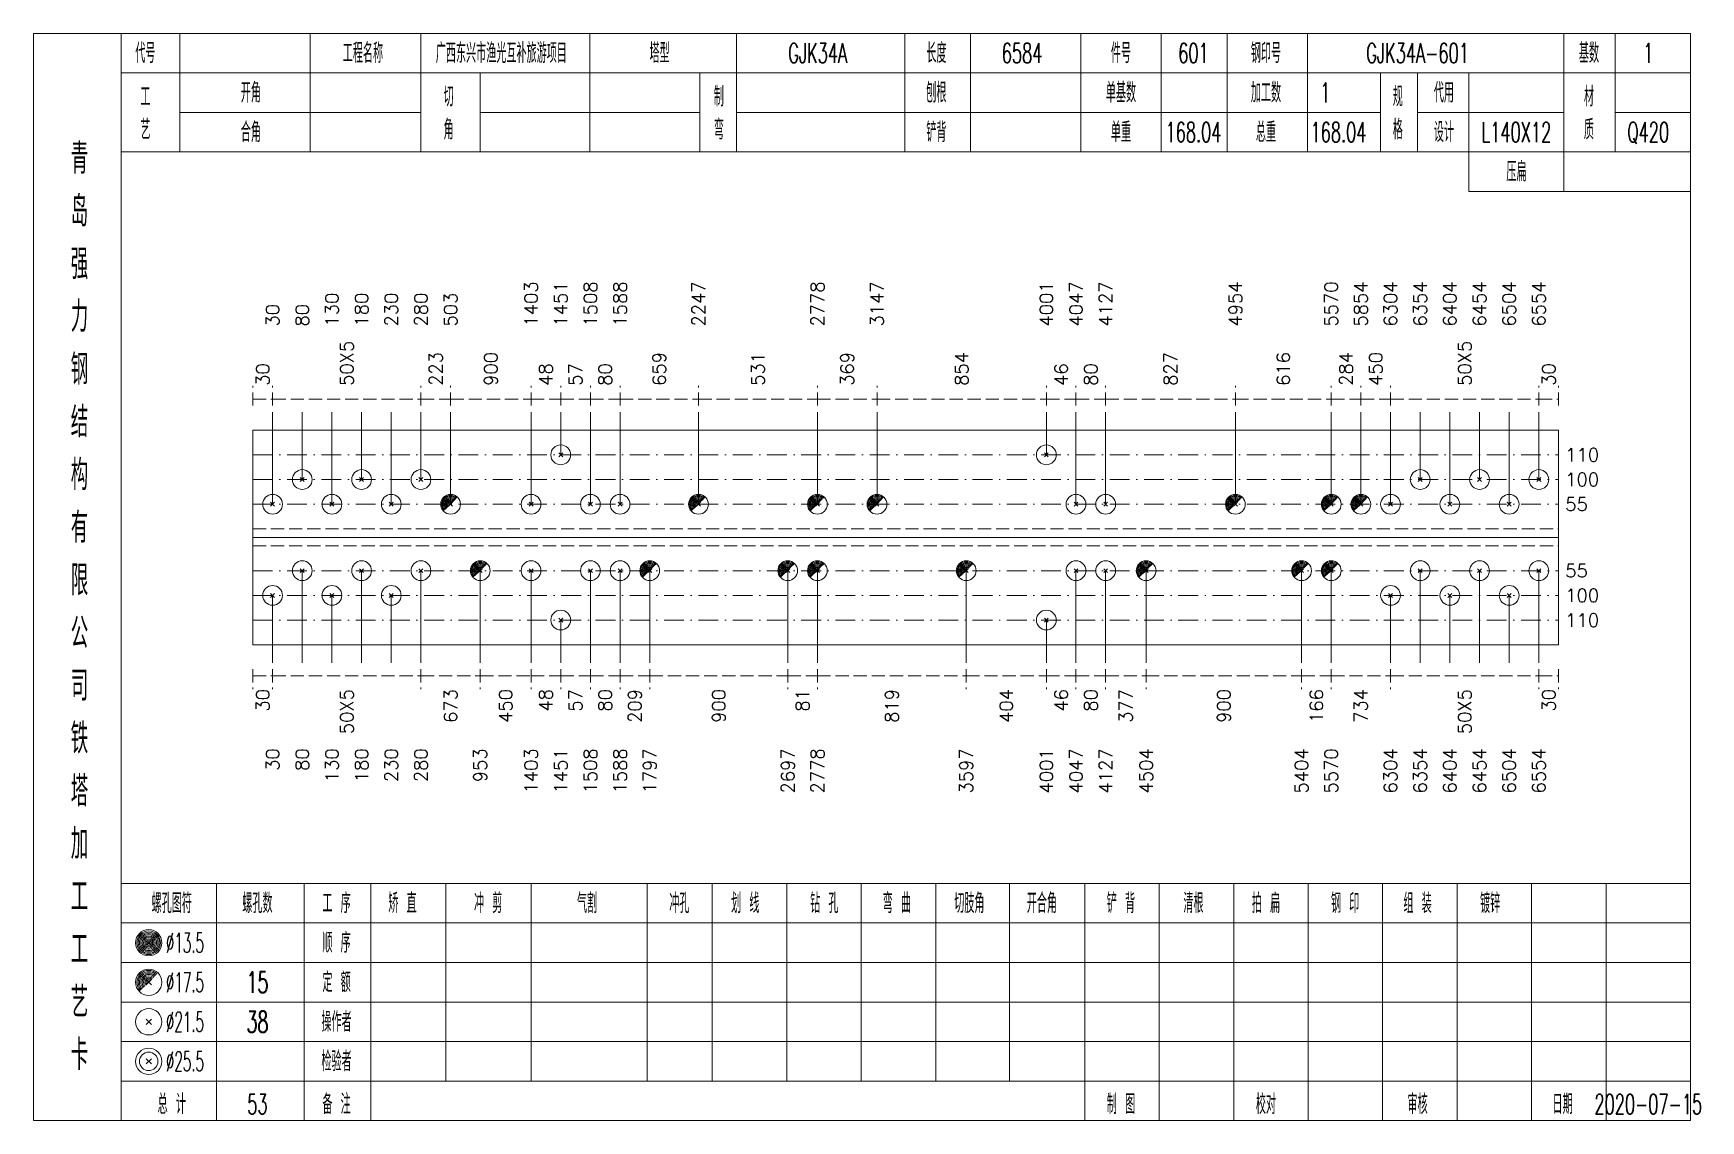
# Model space of a CAD drawing. Extents: x 0 to 2606, y -377 to 6479.
# Drawn here: x 2352.6 to 2605.5, y 4025 to 4190 of the extents above; entities that cross this region are included whole.
import ezdxf
from ezdxf.enums import TextEntityAlignment as Align

# ---------------------------------------------------------------- set-up
doc = ezdxf.new("R2010")
doc.units = 0
doc.header["$MEASUREMENT"] = 0
doc.linetypes.add('一点画线', pattern=[5.2, 3, -1, 0.2, -1])
doc.linetypes.add('虚线', pattern=[2.75, 2, -0.75])
doc.layers.get('0').update_dxf_attribs({"linetype": 'CONTINUOUS', "lineweight": 25})
doc.layers.add('1', color=7, linetype='CONTINUOUS', lineweight=25)
doc.layers.add('4', color=7, linetype='CONTINUOUS', lineweight=25)
doc.styles.get("Standard").update_dxf_attribs({"font": 'simplex.shx', "width": 0.7, "height": 3, "bigfont": 'gbhzfs.shx'})

msp = doc.modelspace()

# ---------------------------------------------------------------- texts
at = {"color": 7, "linetype": 'Continuous', "lineweight": 13}
for s, p in [('1403', (2428.11, 4145.5)), ('1451', (2432.61, 4145.5)), ('1508', (2437.11, 4145.5)), ('1588', (2441.61, 4145.5)), ('2247', (2453.51, 4145.5)), ('2778', (2471.55, 4145.5)), ('3147', (2480.59, 4145.5)), ('4001', (2506.28, 4145.5)), ('4047', (2510.78, 4145.5)), ('4127', (2515.28, 4145.5)), ('4954', (2534.96, 4145.5)), ('5570', (2549.5, 4145.5)), ('5854', (2554, 4145.5)), ('6304', (2558.5, 4145.5)), ('6354', (2563, 4145.5)), ('6404', (2567.5, 4145.5)), ('6454', (2572, 4145.5)), ('6504', (2576.5, 4145.5)), ('6554', (2581, 4145.5)), ('30', (2388.9, 4145.5)), ('80', (2393.4, 4145.5)), ('130', (2397.9, 4145.5)), ('180', (2402.4, 4145.5)), ('230', (2406.9, 4145.5)), ('280', (2411.4, 4145.5)), ('503', (2415.9, 4145.5))]:
    msp.add_text(s, height=2, rotation=90, dxfattribs=at).set_placement(p, align=Align.MIDDLE_LEFT)
at = {"color": 8, "linetype": 'Continuous', "lineweight": 9}
for s, p in [('50X5', (2400.15, 4136.5)), ('223', (2413.65, 4136.5)), ('900', (2422.01, 4136.5)), ('659', (2447.56, 4136.5)), ('531', (2462.53, 4136.5)), ('369', (2476.07, 4136.5)), ('854', (2493.43, 4136.5)), ('827', (2525.12, 4136.5)), ('616', (2542.23, 4136.5)), ('284', (2551.75, 4136.5)), ('450', (2556.25, 4136.5)), ('50X5', (2569.75, 4136.5)), ('30', (2387.4, 4136.5)), ('48', (2430.36, 4136.5)), ('57', (2434.86, 4136.5)), ('80', (2439.36, 4136.5)), ('46', (2508.53, 4136.5)), ('80', (2513.03, 4136.5)), ('30', (2582.5, 4136.5))]:
    msp.add_text(s, height=2, rotation=90, dxfattribs=at).set_placement(p, align=Align.MIDDLE_LEFT)
at = {"color": 7, "linetype": 'Continuous', "lineweight": 13}
for s, p in [('110', (2585, 4126.04)), ('100', (2585, 4122.29)), ('55', (2585, 4118.54)), ('55', (2585, 4108.46)), ('100', (2585, 4104.71)), ('110', (2585, 4100.96))]:
    msp.add_text(s, height=2, dxfattribs=at).set_placement(p, align=Align.MIDDLE_LEFT)
at = {"color": 8, "linetype": 'Continuous', "lineweight": 9}
for s, p in [('30', (2387.4, 4090.5)), ('50X5', (2400.15, 4090.5)), ('673', (2415.9, 4090.5)), ('450', (2424.26, 4090.5)), ('48', (2430.36, 4090.5)), ('57', (2434.86, 4090.5)), ('80', (2439.36, 4090.5)), ('209', (2443.86, 4090.5)), ('900', (2456.58, 4090.5)), ('819', (2482.84, 4090.5)), ('404', (2500.2, 4090.5)), ('46', (2508.53, 4090.5)), ('80', (2513.03, 4090.5)), ('377', (2518.35, 4090.5)), ('900', (2533.21, 4090.5)), ('166', (2547.25, 4090.5)), ('734', (2554, 4090.5)), ('50X5', (2569.75, 4090.5)), ('30', (2582.5, 4090.5)), ('81', (2469.3, 4090.5))]:
    msp.add_text(s, height=2, rotation=90, dxfattribs=at).set_placement(p, align=Align.MIDDLE_RIGHT)
at = {"layer": '1', "color": 7, "linetype": 'Continuous', "lineweight": 13}
for s, p in [('30', (2388.9, 4081.5)), ('80', (2393.4, 4081.5)), ('130', (2397.9, 4081.5)), ('180', (2402.4, 4081.5)), ('230', (2406.9, 4081.5)), ('280', (2411.4, 4081.5)), ('953', (2420.4, 4081.5)), ('1403', (2428.11, 4081.5)), ('1451', (2432.61, 4081.5)), ('1508', (2437.11, 4081.5)), ('1588', (2441.61, 4081.5)), ('1797', (2446.11, 4081.5)), ('2697', (2467.05, 4081.5)), ('2778', (2471.55, 4081.5)), ('3597', (2494.13, 4081.5)), ('4001', (2506.28, 4081.5)), ('4047', (2510.78, 4081.5)), ('4127', (2515.28, 4081.5)), ('4504', (2521.42, 4081.5)), ('5404', (2545, 4081.5)), ('5570', (2549.5, 4081.5)), ('6304', (2558.5, 4081.5)), ('6354', (2563, 4081.5)), ('6404', (2567.5, 4081.5)), ('6454', (2572, 4081.5)), ('6504', (2576.5, 4081.5)), ('6554', (2581, 4081.5))]:
    msp.add_text(s, height=2, rotation=90, dxfattribs=at).set_placement(p, align=Align.MIDDLE_RIGHT)
at = {"layer": '4', "color": 1, "linetype": 'Continuous', "lineweight": 13}
for s, height, width, p in [('工程名称', 3, 0.6, (2402.6, 4187)), ('广西东兴市渔光互补旅游项目', 3, 0.6, (2423.6, 4187)), ('塔型', 3, 0.6, (2447.6, 4187)), ('长度', 3, 0.6, (2489.6, 4187)), ('件号', 3, 0.6, (2517.6, 4187)), ('钢印号', 3, 0.6, (2539.6, 4187)), ('基数', 3, 0.6, (2588.6, 4187)), ('代号', 3, 0.6, (2369.6, 4187)), ('GJK34A', 3, 0.6, (2471.6, 4187)), ('6584', 3, 0.6, (2502.6, 4187)), ('601', 3, 0.6, (2528.6, 4187)), ('GJK34A-601', 3, 0.6, (2562.6, 4187)), ('1', 3, 0.6, (2597.6, 4187)), ('工', 3, 0.6, (2369.6, 4180.4)), ('开角', 3, 0.6, (2385.6, 4181)), ('切', 3, 0.6, (2415.6, 4180.4)), ('制', 3, 0.6, (2456.6, 4180.4)), ('刨根', 3, 0.6, (2489.6, 4181)), ('单基数', 3, 0.6, (2517.6, 4181)), ('加工数', 3, 0.6, (2539.6, 4181)), ('1', 3, 0.6, (2548.6, 4181)), ('规', 3, 0.6, (2559.6, 4180.4)), ('代用', 3, 0.6, (2566.6, 4181)), ('材', 3, 0.6, (2588.6, 4180.4)), ('艺', 3, 0.6, (2369.6, 4175.4)), ('合角', 3, 0.6, (2385.6, 4175)), ('角', 3, 0.6, (2415.6, 4175.4)), ('弯', 3, 0.6, (2456.6, 4175.4)), ('铲背', 3, 0.6, (2489.6, 4175)), ('单重', 3, 0.6, (2517.6, 4175)), ('168.04', 3, 0.6, (2528.6, 4175)), ('总重', 3, 0.6, (2539.6, 4175)), ('168.04', 3, 0.6, (2550.6, 4175)), ('格', 3, 0.6, (2559.6, 4175.4)), ('设计', 3, 0.6, (2566.6, 4175)), ('L140X12', 3, 0.6, (2577.6, 4175)), ('质', 3, 0.6, (2588.6, 4175.4)), ('Q420', 3, 0.6, (2597.6, 4175)), ('青', 4.6, 0.8, (2359.6, 4171)), ('压扁', 3, 0.6, (2577.6, 4169)), ('岛', 4.6, 0.8, (2359.6, 4163)), ('强', 4.6, 0.8, (2359.6, 4155)), ('力', 4.6, 0.8, (2359.6, 4147)), ('钢', 4.6, 0.8, (2359.6, 4139)), ('结', 4.6, 0.8, (2359.6, 4131)), ('构', 4.6, 0.8, (2359.6, 4123)), ('有', 4.6, 0.8, (2359.6, 4115)), ('限', 4.6, 0.8, (2359.6, 4107)), ('公', 4.6, 0.8, (2359.6, 4099)), ('司', 4.6, 0.8, (2359.6, 4091)), ('铁', 4.6, 0.8, (2359.6, 4083)), ('塔', 4.6, 0.8, (2359.6, 4075)), ('加', 4.6, 0.8, (2359.6, 4067)), ('工', 4.6, 0.8, (2359.6, 4059)), ('螺孔图符', 3, 0.6, (2373.6, 4058)), ('螺孔数', 3, 0.6, (2386.6, 4058)), ('工 序', 3, 0.6, (2398.6, 4058)), ('矫 直', 3, 0.6, (2408.6, 4058)), ('冲 剪', 3, 0.6, (2421.6, 4058)), ('气割', 3, 0.6, (2436.6, 4058)), ('冲孔', 3, 0.6, (2450.6, 4058)), ('划 线', 3, 0.6, (2460.6, 4058)), ('钻 孔', 3, 0.6, (2472.6, 4058)), ('弯 曲', 3, 0.6, (2483.6, 4058)), ('切肢角', 3, 0.6, (2494.6, 4058)), ('开合角', 3, 0.6, (2505.6, 4058)), ('铲 背', 3, 0.6, (2517.6, 4058)), ('清根', 3, 0.6, (2528.6, 4058)), ('拍 扁', 3, 0.6, (2539.6, 4058)), ('钢 印', 3, 0.6, (2551.6, 4058)), ('组 装', 3, 0.6, (2562.6, 4058)), ('镀锌', 3, 0.6, (2573.6, 4058)), ('工', 4.6, 0.8, (2359.6, 4051)), ('%%C13.5', 3, 0.5, (2375.6, 4052)), ('顺 序', 3, 0.6, (2398.6, 4052)), ('%%C17.5', 3, 0.5, (2375.6, 4046)), ('15', 3.2, 0.6, (2386.6, 4046)), ('定 额', 3, 0.6, (2398.6, 4046)), ('艺', 4.6, 0.8, (2359.6, 4043)), ('%%C21.5', 3, 0.5, (2375.6, 4040)), ('38', 3.2, 0.6, (2386.6, 4040)), ('操作者', 3, 0.6, (2398.6, 4040)), ('卡', 4.6, 0.8, (2359.6, 4035)), ('%%C25.5', 3, 0.5, (2375.6, 4034)), ('检验者', 3, 0.6, (2398.6, 4034)), ('总 计', 3, 0.6, (2373.6, 4027.5)), ('53', 3, 0.6, (2386.6, 4027.5)), ('备 注', 3, 0.6, (2398.6, 4027.5)), ('制 图', 3, 0.6, (2517.6, 4027.5)), ('校对', 3, 0.6, (2539.6, 4027.5)), ('审核', 3, 0.6, (2562.6, 4027.5)), ('日期', 3, 0.6, (2584.6, 4027.5)), ('2020-07-15', 3, 0.6, (2597.6, 4027.5))]:
    msp.add_text(s, height=height, dxfattribs=dict(at, width=width)).set_placement(p, align=Align.MIDDLE_CENTER)

# ---------------------------------------------------------------- linework, layer by layer
at = {"color": 8, "linetype": '虚线', "lineweight": 9}
for p, q in [((2385.9, 4133.5), (2385.9, 4136.5)), ((2388.9, 4133.5), (2388.9, 4136.5)), ((2388.9, 4133.5), (2388.9, 4136.5)), ((2411.4, 4133.5), (2411.4, 4136.5)), ((2411.4, 4133.5), (2411.4, 4136.5)), ((2415.9, 4133.5), (2415.9, 4136.5)), ((2415.9, 4133.5), (2415.9, 4136.5)), ((2428.11, 4133.5), (2428.11, 4136.5)), ((2428.11, 4133.5), (2428.11, 4136.5)), ((2432.61, 4133.5), (2432.61, 4136.5)), ((2432.61, 4133.5), (2432.61, 4136.5)), ((2437.11, 4133.5), (2437.11, 4136.5)), ((2437.11, 4133.5), (2437.11, 4136.5)), ((2441.61, 4133.5), (2441.61, 4136.5)), ((2441.61, 4133.5), (2441.61, 4136.5)), ((2453.51, 4133.5), (2453.51, 4136.5)), ((2453.51, 4133.5), (2453.51, 4136.5)), ((2471.55, 4133.5), (2471.55, 4136.5)), ((2471.55, 4133.5), (2471.55, 4136.5)), ((2480.59, 4133.5), (2480.59, 4136.5)), ((2480.59, 4133.5), (2480.59, 4136.5)), ((2506.28, 4133.5), (2506.28, 4136.5)), ((2506.28, 4133.5), (2506.28, 4136.5)), ((2510.78, 4133.5), (2510.78, 4136.5)), ((2510.78, 4133.5), (2510.78, 4136.5)), ((2515.28, 4133.5), (2515.28, 4136.5)), ((2515.28, 4133.5), (2515.28, 4136.5)), ((2534.96, 4133.5), (2534.96, 4136.5)), ((2534.96, 4133.5), (2534.96, 4136.5)), ((2549.5, 4133.5), (2549.5, 4136.5)), ((2549.5, 4133.5), (2549.5, 4136.5)), ((2554, 4133.5), (2554, 4136.5)), ((2554, 4133.5), (2554, 4136.5)), ((2558.5, 4133.5), (2558.5, 4136.5)), ((2558.5, 4133.5), (2558.5, 4136.5)), ((2581, 4133.5), (2581, 4136.5)), ((2581, 4133.5), (2581, 4136.5)), ((2584, 4133.5), (2584, 4136.5)), ((2385.9, 4134.5), (2388.9, 4134.5)), ((2388.9, 4134.5), (2411.4, 4134.5)), ((2411.4, 4134.5), (2415.9, 4134.5)), ((2415.9, 4134.5), (2428.11, 4134.5)), ((2428.11, 4134.5), (2432.61, 4134.5)), ((2432.61, 4134.5), (2437.11, 4134.5)), ((2437.11, 4134.5), (2441.61, 4134.5)), ((2441.61, 4134.5), (2453.51, 4134.5)), ((2453.51, 4134.5), (2471.55, 4134.5)), ((2471.55, 4134.5), (2480.59, 4134.5)), ((2480.59, 4134.5), (2506.28, 4134.5)), ((2506.28, 4134.5), (2510.78, 4134.5)), ((2510.78, 4134.5), (2515.28, 4134.5)), ((2515.28, 4134.5), (2534.96, 4134.5)), ((2534.96, 4134.5), (2549.5, 4134.5)), ((2549.5, 4134.5), (2554, 4134.5)), ((2554, 4134.5), (2558.5, 4134.5)), ((2558.5, 4134.5), (2581, 4134.5)), ((2581, 4134.5), (2584, 4134.5)), ((2385.9, 4093.5), (2385.9, 4090.5)), ((2388.9, 4093.5), (2388.9, 4090.5)), ((2388.9, 4093.5), (2388.9, 4090.5)), ((2411.4, 4093.5), (2411.4, 4090.5)), ((2411.4, 4093.5), (2411.4, 4090.5)), ((2420.4, 4093.5), (2420.4, 4090.5)), ((2420.4, 4093.5), (2420.4, 4090.5)), ((2428.11, 4093.5), (2428.11, 4090.5)), ((2428.11, 4093.5), (2428.11, 4090.5)), ((2432.61, 4093.5), (2432.61, 4090.5)), ((2432.61, 4093.5), (2432.61, 4090.5)), ((2437.11, 4093.5), (2437.11, 4090.5)), ((2437.11, 4093.5), (2437.11, 4090.5)), ((2441.61, 4093.5), (2441.61, 4090.5)), ((2441.61, 4093.5), (2441.61, 4090.5)), ((2446.11, 4093.5), (2446.11, 4090.5)), ((2446.11, 4093.5), (2446.11, 4090.5)), ((2467.05, 4093.5), (2467.05, 4090.5)), ((2467.05, 4093.5), (2467.05, 4090.5)), ((2471.55, 4093.5), (2471.55, 4090.5)), ((2471.55, 4093.5), (2471.55, 4090.5)), ((2494.13, 4093.5), (2494.13, 4090.5)), ((2494.13, 4093.5), (2494.13, 4090.5)), ((2506.28, 4093.5), (2506.28, 4090.5)), ((2506.28, 4093.5), (2506.28, 4090.5)), ((2510.78, 4093.5), (2510.78, 4090.5)), ((2510.78, 4093.5), (2510.78, 4090.5)), ((2515.28, 4093.5), (2515.28, 4090.5)), ((2515.28, 4093.5), (2515.28, 4090.5)), ((2521.42, 4093.5), (2521.42, 4090.5)), ((2521.42, 4093.5), (2521.42, 4090.5)), ((2545, 4093.5), (2545, 4090.5)), ((2545, 4093.5), (2545, 4090.5)), ((2549.5, 4093.5), (2549.5, 4090.5)), ((2549.5, 4093.5), (2549.5, 4090.5)), ((2558.5, 4093.5), (2558.5, 4090.5)), ((2558.5, 4093.5), (2558.5, 4090.5)), ((2581, 4093.5), (2581, 4090.5)), ((2581, 4093.5), (2581, 4090.5)), ((2584, 4093.5), (2584, 4090.5)), ((2385.9, 4092.5), (2388.9, 4092.5)), ((2388.9, 4092.5), (2411.4, 4092.5)), ((2411.4, 4092.5), (2420.4, 4092.5)), ((2420.4, 4092.5), (2428.11, 4092.5)), ((2428.11, 4092.5), (2432.61, 4092.5)), ((2432.61, 4092.5), (2437.11, 4092.5)), ((2437.11, 4092.5), (2441.61, 4092.5)), ((2441.61, 4092.5), (2446.11, 4092.5)), ((2446.11, 4092.5), (2467.05, 4092.5)), ((2467.05, 4092.5), (2471.55, 4092.5)), ((2471.55, 4092.5), (2494.13, 4092.5)), ((2494.13, 4092.5), (2506.28, 4092.5)), ((2506.28, 4092.5), (2510.78, 4092.5)), ((2510.78, 4092.5), (2515.28, 4092.5)), ((2515.28, 4092.5), (2521.42, 4092.5)), ((2521.42, 4092.5), (2545, 4092.5)), ((2545, 4092.5), (2549.5, 4092.5)), ((2549.5, 4092.5), (2558.5, 4092.5)), ((2558.5, 4092.5), (2581, 4092.5)), ((2581, 4092.5), (2584, 4092.5))]:
    msp.add_line(p, q, dxfattribs=at)
at = {"color": 7, "linetype": 'Continuous', "lineweight": 13}
for p, q in [((2388.9, 4118.54), (2388.9, 4132.5)), ((2393.4, 4122.29), (2393.4, 4132.5)), ((2397.9, 4118.54), (2397.9, 4132.5)), ((2402.4, 4122.29), (2402.4, 4132.5)), ((2406.9, 4118.54), (2406.9, 4132.5)), ((2411.4, 4122.29), (2411.4, 4132.5)), ((2415.9, 4118.54), (2415.9, 4132.5)), ((2428.11, 4118.54), (2428.11, 4132.5)), ((2432.61, 4126.04), (2432.61, 4132.5)), ((2437.11, 4118.54), (2437.11, 4132.5)), ((2441.61, 4118.54), (2441.61, 4132.5)), ((2453.51, 4118.54), (2453.51, 4132.5)), ((2471.55, 4118.54), (2471.55, 4132.5)), ((2480.59, 4118.54), (2480.59, 4132.5)), ((2506.28, 4126.04), (2506.28, 4132.5)), ((2510.78, 4118.54), (2510.78, 4132.5)), ((2515.28, 4118.54), (2515.28, 4132.5)), ((2534.96, 4118.54), (2534.96, 4132.5)), ((2549.5, 4118.54), (2549.5, 4132.5)), ((2554, 4118.54), (2554, 4132.5)), ((2558.5, 4118.54), (2558.5, 4132.5)), ((2563, 4122.29), (2563, 4132.5)), ((2567.5, 4118.54), (2567.5, 4132.5)), ((2572, 4122.29), (2572, 4132.5)), ((2576.5, 4118.54), (2576.5, 4132.5)), ((2581, 4122.29), (2581, 4132.5)), ((2432.31, 4125.74), (2432.91, 4126.34)), ((2432.91, 4125.74), (2432.31, 4126.34)), ((2505.98, 4125.74), (2506.58, 4126.34)), ((2506.58, 4125.74), (2505.98, 4126.34)), ((2393.1, 4121.99), (2393.7, 4122.59)), ((2393.7, 4121.99), (2393.1, 4122.59)), ((2402.1, 4121.99), (2402.7, 4122.59)), ((2402.7, 4121.99), (2402.1, 4122.59)), ((2411.1, 4121.99), (2411.7, 4122.59)), ((2411.7, 4121.99), (2411.1, 4122.59)), ((2562.7, 4121.99), (2563.3, 4122.59)), ((2563.3, 4121.99), (2562.7, 4122.59)), ((2571.7, 4121.99), (2572.3, 4122.59)), ((2572.3, 4121.99), (2571.7, 4122.59)), ((2580.7, 4121.99), (2581.3, 4122.59)), ((2581.3, 4121.99), (2580.7, 4122.59)), ((2388.6, 4118.24), (2389.2, 4118.84)), ((2389.2, 4118.24), (2388.6, 4118.84)), ((2397.6, 4118.24), (2398.2, 4118.84)), ((2398.2, 4118.24), (2397.6, 4118.84)), ((2406.6, 4118.24), (2407.2, 4118.84)), ((2407.2, 4118.24), (2406.6, 4118.84)), ((2427.81, 4118.24), (2428.41, 4118.84)), ((2428.41, 4118.24), (2427.81, 4118.84)), ((2436.81, 4118.24), (2437.41, 4118.84)), ((2437.41, 4118.24), (2436.81, 4118.84)), ((2441.31, 4118.24), (2441.91, 4118.84)), ((2441.91, 4118.24), (2441.31, 4118.84)), ((2510.48, 4118.24), (2511.08, 4118.84)), ((2511.08, 4118.24), (2510.48, 4118.84)), ((2514.98, 4118.24), (2515.58, 4118.84)), ((2515.58, 4118.24), (2514.98, 4118.84)), ((2558.2, 4118.24), (2558.8, 4118.84)), ((2558.8, 4118.24), (2558.2, 4118.84)), ((2567.2, 4118.24), (2567.8, 4118.84)), ((2567.8, 4118.24), (2567.2, 4118.84)), ((2576.2, 4118.24), (2576.8, 4118.84)), ((2576.8, 4118.24), (2576.2, 4118.84)), ((2393.4, 4108.46), (2393.4, 4094.5)), ((2402.4, 4108.46), (2402.4, 4094.5)), ((2411.4, 4108.46), (2411.4, 4094.5)), ((2420.4, 4108.46), (2420.4, 4094.5)), ((2428.11, 4108.46), (2428.11, 4094.5)), ((2437.11, 4108.46), (2437.11, 4094.5)), ((2441.61, 4108.46), (2441.61, 4094.5)), ((2446.11, 4108.46), (2446.11, 4094.5)), ((2467.05, 4108.46), (2467.05, 4094.5)), ((2471.55, 4108.46), (2471.55, 4094.5)), ((2494.13, 4108.46), (2494.13, 4094.5)), ((2510.78, 4108.46), (2510.78, 4094.5)), ((2515.28, 4108.46), (2515.28, 4094.5)), ((2521.42, 4108.46), (2521.42, 4094.5)), ((2545, 4108.46), (2545, 4094.5)), ((2549.5, 4108.46), (2549.5, 4094.5)), ((2563, 4108.46), (2563, 4094.5)), ((2572, 4108.46), (2572, 4094.5)), ((2581, 4108.46), (2581, 4094.5)), ((2388.9, 4104.71), (2388.9, 4094.5)), ((2397.9, 4104.71), (2397.9, 4094.5)), ((2406.9, 4104.71), (2406.9, 4094.5)), ((2558.5, 4104.71), (2558.5, 4094.5)), ((2567.5, 4104.71), (2567.5, 4094.5)), ((2576.5, 4104.71), (2576.5, 4094.5)), ((2432.61, 4100.96), (2432.61, 4094.5)), ((2506.28, 4100.96), (2506.28, 4094.5))]:
    msp.add_line(p, q, dxfattribs=at)
at = {"color": 7, "linetype": 'Continuous', "lineweight": 18}
for p, q in [((2385.9, 4129.79), (2385.9, 4097.21)), ((2385.9, 4129.79), (2584, 4129.79)), ((2584, 4129.79), (2584, 4097.21)), ((2385.9, 4113.5), (2584, 4113.5))]:
    msp.add_line(p, q, dxfattribs=at)
at = {"color": 3, "linetype": '一点画线', "lineweight": 13}
for p, q in [((2385.9, 4126.04), (2584, 4126.04)), ((2385.9, 4122.29), (2584, 4122.29)), ((2385.9, 4118.54), (2584, 4118.54)), ((2385.9, 4108.46), (2584, 4108.46)), ((2385.9, 4104.71), (2584, 4104.71)), ((2385.9, 4100.96), (2584, 4100.96))]:
    msp.add_line(p, q, dxfattribs=at)
at = {"color": 7, "linetype": 'Continuous', "lineweight": 0}
for p, q in [((2415.6, 4118.24), (2416.2, 4118.84)), ((2415.6, 4118.84), (2416.2, 4118.24)), ((2453.21, 4118.24), (2453.81, 4118.84)), ((2453.21, 4118.84), (2453.81, 4118.24)), ((2471.25, 4118.24), (2471.85, 4118.84)), ((2471.25, 4118.84), (2471.85, 4118.24)), ((2480.29, 4118.24), (2480.89, 4118.84)), ((2480.29, 4118.84), (2480.89, 4118.24)), ((2534.66, 4118.24), (2535.26, 4118.84)), ((2534.66, 4118.84), (2535.26, 4118.24)), ((2549.2, 4118.24), (2549.8, 4118.84)), ((2549.2, 4118.84), (2549.8, 4118.24)), ((2553.7, 4118.24), (2554.3, 4118.84)), ((2553.7, 4118.84), (2554.3, 4118.24))]:
    msp.add_line(p, q, dxfattribs=at)
at = {"color": 1, "linetype": '虚线', "lineweight": 18}
for p, q in [((2385.9, 4114.79), (2584, 4114.79)), ((2385.9, 4112.21), (2584, 4112.21))]:
    msp.add_line(p, q, dxfattribs=at)
at = {"color": 7, "linetype": 'Continuous', "lineweight": 13}
for centre in [(2432.61, 4126.04), (2506.28, 4126.04), (2393.4, 4122.29), (2402.4, 4122.29), (2411.4, 4122.29), (2563, 4122.29), (2572, 4122.29), (2581, 4122.29), (2388.9, 4118.54), (2397.9, 4118.54), (2406.9, 4118.54), (2415.9, 4118.54), (2428.11, 4118.54), (2437.11, 4118.54), (2441.61, 4118.54), (2453.51, 4118.54), (2471.55, 4118.54), (2480.59, 4118.54), (2510.78, 4118.54), (2515.28, 4118.54), (2534.96, 4118.54), (2549.5, 4118.54), (2554, 4118.54), (2558.5, 4118.54), (2567.5, 4118.54), (2576.5, 4118.54)]:
    msp.add_circle(centre, 1.5, dxfattribs=at)
for centre, radius in [((2415.9, 4118.54), 1.35), ((2415.9, 4118.54), 1.2), ((2415.9, 4118.54), 1.05), ((2415.9, 4118.54), 0.9), ((2415.9, 4118.54), 0.75), ((2415.9, 4118.54), 0.6), ((2415.9, 4118.54), 0.45), ((2415.9, 4118.54), 0.3), ((2415.9, 4118.54), 0.15), ((2453.51, 4118.54), 1.35), ((2453.51, 4118.54), 1.2), ((2453.51, 4118.54), 1.05), ((2453.51, 4118.54), 0.9), ((2453.51, 4118.54), 0.75), ((2453.51, 4118.54), 0.6), ((2453.51, 4118.54), 0.45), ((2453.51, 4118.54), 0.3), ((2453.51, 4118.54), 0.15), ((2471.55, 4118.54), 1.35), ((2471.55, 4118.54), 1.2), ((2471.55, 4118.54), 1.05), ((2471.55, 4118.54), 0.9), ((2471.55, 4118.54), 0.75), ((2471.55, 4118.54), 0.6), ((2471.55, 4118.54), 0.45), ((2471.55, 4118.54), 0.3), ((2471.55, 4118.54), 0.15), ((2480.59, 4118.54), 1.35), ((2480.59, 4118.54), 1.2), ((2480.59, 4118.54), 1.05), ((2480.59, 4118.54), 0.9), ((2480.59, 4118.54), 0.75), ((2480.59, 4118.54), 0.6), ((2480.59, 4118.54), 0.45), ((2480.59, 4118.54), 0.3), ((2480.59, 4118.54), 0.15), ((2534.96, 4118.54), 1.35), ((2534.96, 4118.54), 1.2), ((2534.96, 4118.54), 1.05), ((2534.96, 4118.54), 0.9), ((2534.96, 4118.54), 0.75), ((2534.96, 4118.54), 0.6), ((2534.96, 4118.54), 0.45), ((2534.96, 4118.54), 0.3), ((2534.96, 4118.54), 0.15), ((2549.5, 4118.54), 1.35), ((2549.5, 4118.54), 1.2), ((2549.5, 4118.54), 1.05), ((2549.5, 4118.54), 0.9), ((2549.5, 4118.54), 0.75), ((2549.5, 4118.54), 0.6), ((2549.5, 4118.54), 0.45), ((2549.5, 4118.54), 0.3), ((2549.5, 4118.54), 0.15), ((2554, 4118.54), 1.35), ((2554, 4118.54), 1.2), ((2554, 4118.54), 1.05), ((2554, 4118.54), 0.9), ((2554, 4118.54), 0.75), ((2554, 4118.54), 0.6), ((2554, 4118.54), 0.45), ((2554, 4118.54), 0.3), ((2554, 4118.54), 0.15)]:
    msp.add_arc(centre, radius, 45, 225, dxfattribs=at)
at = {"layer": '1', "color": 7, "linetype": 'Continuous', "lineweight": 13}
for p, q in [((2393.1, 4108.16), (2393.7, 4108.76)), ((2393.7, 4108.16), (2393.1, 4108.76)), ((2402.1, 4108.16), (2402.7, 4108.76)), ((2402.7, 4108.16), (2402.1, 4108.76)), ((2411.1, 4108.16), (2411.7, 4108.76)), ((2411.7, 4108.16), (2411.1, 4108.76)), ((2427.81, 4108.16), (2428.41, 4108.76)), ((2428.41, 4108.16), (2427.81, 4108.76)), ((2436.81, 4108.16), (2437.41, 4108.76)), ((2437.41, 4108.16), (2436.81, 4108.76)), ((2441.31, 4108.16), (2441.91, 4108.76)), ((2441.91, 4108.16), (2441.31, 4108.76)), ((2510.48, 4108.16), (2511.08, 4108.76)), ((2511.08, 4108.16), (2510.48, 4108.76)), ((2514.98, 4108.16), (2515.58, 4108.76)), ((2515.58, 4108.16), (2514.98, 4108.76)), ((2562.7, 4108.16), (2563.3, 4108.76)), ((2563.3, 4108.16), (2562.7, 4108.76)), ((2571.7, 4108.16), (2572.3, 4108.76)), ((2572.3, 4108.16), (2571.7, 4108.76)), ((2580.7, 4108.16), (2581.3, 4108.76)), ((2581.3, 4108.16), (2580.7, 4108.76)), ((2388.6, 4104.41), (2389.2, 4105.01)), ((2389.2, 4104.41), (2388.6, 4105.01)), ((2397.6, 4104.41), (2398.2, 4105.01)), ((2398.2, 4104.41), (2397.6, 4105.01)), ((2406.6, 4104.41), (2407.2, 4105.01)), ((2407.2, 4104.41), (2406.6, 4105.01)), ((2558.2, 4104.41), (2558.8, 4105.01)), ((2558.8, 4104.41), (2558.2, 4105.01)), ((2567.2, 4104.41), (2567.8, 4105.01)), ((2567.8, 4104.41), (2567.2, 4105.01)), ((2576.2, 4104.41), (2576.8, 4105.01)), ((2576.8, 4104.41), (2576.2, 4105.01)), ((2432.31, 4100.66), (2432.91, 4101.26)), ((2432.91, 4100.66), (2432.31, 4101.26)), ((2505.98, 4100.66), (2506.58, 4101.26)), ((2506.58, 4100.66), (2505.98, 4101.26))]:
    msp.add_line(p, q, dxfattribs=at)
at = {"layer": '1', "color": 7, "linetype": 'Continuous', "lineweight": 0}
for p, q in [((2420.1, 4108.16), (2420.7, 4108.76)), ((2420.1, 4108.76), (2420.7, 4108.16)), ((2445.81, 4108.16), (2446.41, 4108.76)), ((2445.81, 4108.76), (2446.41, 4108.16)), ((2466.75, 4108.16), (2467.35, 4108.76)), ((2466.75, 4108.76), (2467.35, 4108.16)), ((2471.25, 4108.16), (2471.85, 4108.76)), ((2471.25, 4108.76), (2471.85, 4108.16)), ((2493.83, 4108.16), (2494.43, 4108.76)), ((2493.83, 4108.76), (2494.43, 4108.16)), ((2521.12, 4108.16), (2521.72, 4108.76)), ((2521.12, 4108.76), (2521.72, 4108.16)), ((2544.7, 4108.16), (2545.3, 4108.76)), ((2544.7, 4108.76), (2545.3, 4108.16)), ((2549.2, 4108.16), (2549.8, 4108.76)), ((2549.2, 4108.76), (2549.8, 4108.16))]:
    msp.add_line(p, q, dxfattribs=at)
at = {"layer": '1', "color": 7, "linetype": 'Continuous', "lineweight": 18}
msp.add_line((2385.9, 4097.21), (2584, 4097.21), dxfattribs=at)
at = {"layer": '1', "color": 7, "linetype": 'Continuous', "lineweight": 13}
for centre in [(2393.4, 4108.46), (2402.4, 4108.46), (2411.4, 4108.46), (2420.4, 4108.46), (2428.11, 4108.46), (2437.11, 4108.46), (2441.61, 4108.46), (2446.11, 4108.46), (2467.05, 4108.46), (2471.55, 4108.46), (2494.13, 4108.46), (2510.78, 4108.46), (2515.28, 4108.46), (2521.42, 4108.46), (2545, 4108.46), (2549.5, 4108.46), (2563, 4108.46), (2572, 4108.46), (2581, 4108.46), (2388.9, 4104.71), (2397.9, 4104.71), (2406.9, 4104.71), (2558.5, 4104.71), (2567.5, 4104.71), (2576.5, 4104.71), (2432.61, 4100.96), (2506.28, 4100.96)]:
    msp.add_circle(centre, 1.5, dxfattribs=at)
for centre, radius in [((2420.4, 4108.46), 1.35), ((2420.4, 4108.46), 1.2), ((2420.4, 4108.46), 1.05), ((2420.4, 4108.46), 0.9), ((2420.4, 4108.46), 0.75), ((2420.4, 4108.46), 0.6), ((2420.4, 4108.46), 0.45), ((2420.4, 4108.46), 0.3), ((2420.4, 4108.46), 0.15), ((2446.11, 4108.46), 1.35), ((2446.11, 4108.46), 1.2), ((2446.11, 4108.46), 1.05), ((2446.11, 4108.46), 0.9), ((2446.11, 4108.46), 0.75), ((2446.11, 4108.46), 0.6), ((2446.11, 4108.46), 0.45), ((2446.11, 4108.46), 0.3), ((2446.11, 4108.46), 0.15), ((2467.05, 4108.46), 1.35), ((2467.05, 4108.46), 1.2), ((2467.05, 4108.46), 1.05), ((2467.05, 4108.46), 0.9), ((2467.05, 4108.46), 0.75), ((2467.05, 4108.46), 0.6), ((2467.05, 4108.46), 0.45), ((2467.05, 4108.46), 0.3), ((2467.05, 4108.46), 0.15), ((2471.55, 4108.46), 1.35), ((2471.55, 4108.46), 1.2), ((2471.55, 4108.46), 1.05), ((2471.55, 4108.46), 0.9), ((2471.55, 4108.46), 0.75), ((2471.55, 4108.46), 0.6), ((2471.55, 4108.46), 0.45), ((2471.55, 4108.46), 0.3), ((2471.55, 4108.46), 0.15), ((2494.13, 4108.46), 1.35), ((2494.13, 4108.46), 1.2), ((2494.13, 4108.46), 1.05), ((2494.13, 4108.46), 0.9), ((2494.13, 4108.46), 0.75), ((2494.13, 4108.46), 0.6), ((2494.13, 4108.46), 0.45), ((2494.13, 4108.46), 0.3), ((2494.13, 4108.46), 0.15), ((2521.42, 4108.46), 1.35), ((2521.42, 4108.46), 1.2), ((2521.42, 4108.46), 1.05), ((2521.42, 4108.46), 0.9), ((2521.42, 4108.46), 0.75), ((2521.42, 4108.46), 0.6), ((2521.42, 4108.46), 0.45), ((2521.42, 4108.46), 0.3), ((2521.42, 4108.46), 0.15), ((2545, 4108.46), 1.35), ((2545, 4108.46), 1.2), ((2545, 4108.46), 1.05), ((2545, 4108.46), 0.9), ((2545, 4108.46), 0.75), ((2545, 4108.46), 0.6), ((2545, 4108.46), 0.45), ((2545, 4108.46), 0.3), ((2545, 4108.46), 0.15), ((2549.5, 4108.46), 1.35), ((2549.5, 4108.46), 1.2), ((2549.5, 4108.46), 1.05), ((2549.5, 4108.46), 0.9), ((2549.5, 4108.46), 0.75), ((2549.5, 4108.46), 0.6), ((2549.5, 4108.46), 0.45), ((2549.5, 4108.46), 0.3), ((2549.5, 4108.46), 0.15)]:
    msp.add_arc(centre, radius, 45, 225, dxfattribs=at)
at = {"layer": '4', "color": 1, "linetype": 'Continuous', "lineweight": 18}
for p, q in [((2365.9, 4025), (2365.9, 4190)), ((2374.8, 4172), (2374.8, 4190)), ((2394.6, 4172), (2394.6, 4190)), ((2411.4, 4172), (2411.4, 4190)), ((2437, 4172), (2437, 4190)), ((2459.3, 4172), (2459.3, 4190)), ((2484.8, 4172), (2484.8, 4190)), ((2494.8, 4172), (2494.8, 4190)), ((2511.5, 4172), (2511.5, 4190)), ((2523.7, 4172), (2523.7, 4190)), ((2533.7, 4172), (2533.7, 4190)), ((2545.9, 4172), (2545.9, 4190)), ((2584.8, 4166), (2584.8, 4190)), ((2592.6, 4172), (2592.6, 4190)), ((2365.9, 4184), (2604, 4184)), ((2420.4, 4172), (2420.4, 4184)), ((2453.7, 4172), (2453.7, 4184)), ((2557, 4172), (2557, 4184)), ((2562.6, 4172), (2562.6, 4184)), ((2570.4, 4166), (2570.4, 4184)), ((2374.8, 4178), (2411.4, 4178)), ((2420.4, 4178), (2453.7, 4178)), ((2459.3, 4178), (2557, 4178)), ((2562.6, 4178), (2584.8, 4178)), ((2592.6, 4178), (2604, 4178)), ((2365.9, 4172), (2604, 4172)), ((2570.4, 4166), (2604, 4166)), ((2365.9, 4061), (2604, 4061)), ((2380.4, 4025), (2380.4, 4061)), ((2393.7, 4025), (2393.7, 4061)), ((2403.8, 4025), (2403.8, 4061)), ((2415.2, 4031), (2415.2, 4061)), ((2428.1, 4031), (2428.1, 4061)), ((2445.7, 4031), (2445.7, 4061)), ((2455.6, 4031), (2455.6, 4061)), ((2466.9, 4031), (2466.9, 4061)), ((2478.2, 4031), (2478.2, 4061)), ((2489.5, 4031), (2489.5, 4061)), ((2500.7, 4031), (2500.7, 4061)), ((2512.1, 4031), (2512.1, 4061)), ((2523.4, 4031), (2523.4, 4061)), ((2534.7, 4031), (2534.7, 4061)), ((2546, 4031), (2546, 4061)), ((2557.3, 4031), (2557.3, 4061)), ((2568.6, 4031), (2568.6, 4061)), ((2579.9, 4031), (2579.9, 4061)), ((2591.2, 4031), (2591.2, 4061)), ((2365.9, 4055), (2604, 4055)), ((2365.9, 4049), (2604, 4049)), ((2365.9, 4043), (2604, 4043)), ((2365.9, 4037), (2604, 4037)), ((2365.9, 4031), (2604, 4031)), ((2512.1, 4025), (2512.1, 4031)), ((2523.4, 4025), (2523.4, 4031)), ((2534.7, 4025), (2534.7, 4031)), ((2546, 4025), (2546, 4031)), ((2557.3, 4025), (2557.3, 4031)), ((2568.6, 4025), (2568.6, 4031)), ((2579.9, 4025), (2579.9, 4031)), ((2591.2, 4025), (2591.2, 4031))]:
    msp.add_line(p, q, dxfattribs=at)
at = {"layer": '4', "color": 7, "linetype": 'Continuous', "lineweight": 13}
for p, q in [((2369.9, 4051.8), (2370.3, 4052.2)), ((2370.3, 4051.8), (2369.9, 4052.2)), ((2369.7, 4039.6), (2370.5, 4040.4)), ((2370.5, 4039.6), (2369.7, 4040.4)), ((2369.7, 4033.6), (2370.5, 4034.4)), ((2370.5, 4033.6), (2369.7, 4034.4))]:
    msp.add_line(p, q, dxfattribs=at)
at = {"layer": '4', "color": 7, "linetype": 'Continuous', "lineweight": 0}
for p, q in [((2369.7, 4045.6), (2370.5, 4046.4)), ((2369.7, 4046.4), (2370.5, 4045.6))]:
    msp.add_line(p, q, dxfattribs=at)
at = {"layer": '4', "color": 1, "linetype": 'Continuous', "lineweight": 18}
msp.add_lwpolyline([(2352.6, 4190), (2352.6, 4025), (2604, 4025), (2604, 4190)], close=True, dxfattribs=at)
at = {"layer": '4', "color": 7, "linetype": 'Continuous', "lineweight": 13}
for centre, radius in [((2370.1, 4052), 2), ((2370.1, 4052), 1.8), ((2370.1, 4052), 1.6), ((2370.1, 4052), 1.4), ((2370.1, 4052), 1.2), ((2370.1, 4052), 1), ((2370.1, 4052), 0.8), ((2370.1, 4052), 0.6), ((2370.1, 4052), 0.4), ((2370.1, 4052), 0.2), ((2370.1, 4046), 2), ((2370.1, 4040), 2), ((2370.1, 4034), 2), ((2370.1, 4034), 1.4)]:
    msp.add_circle(centre, radius, dxfattribs=at)
for radius in [1.8, 1.6, 1.4, 1.2, 1, 0.8, 0.6, 0.4, 0.2]:
    msp.add_arc((2370.1, 4046), radius, 45, 225, dxfattribs=at)

msp.set_redraw_order([(e.dxf.handle, doc.entitydb.next_handle()) for e in msp.query("TEXT MTEXT ATTDEF DIMENSION ARC_DIMENSION")])  # texts and dimensions are drawn at this point

doc.saveas('drawing.dxf')
